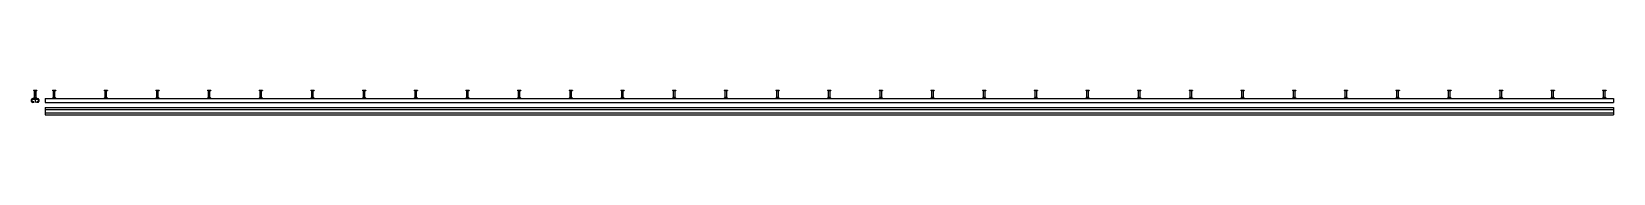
# Model space of a CAD drawing. Header units: millimetres. Extents: x 6200 to 12322, y 378 to 2559.
# Drawn here: x 6200 to 12322, y 378 to 474 of the extents above; entities that cross this region are included whole.
import ezdxf

# ---------------------------------------------------------------- set-up
doc = ezdxf.new("R2010")
doc.units = ezdxf.units.MM
doc.header["$LTSCALE"] = 10
doc.linetypes.add('AM_DIN_G_W050x2', pattern=[6.875, 4.75, -0.875, 0.375, -0.875])
doc.layers.add('HALFEN', color=2, linetype='CONTINUOUS')

msp = doc.modelspace()

# ---------------------------------------------------------------- linework, layer by layer
at = {"layer": 'HALFEN'}
for p, q in [((6200.2, 429.5), (6200.2, 438.2)), ((6202.4, 429.5), (6202.4, 438.2)), ((6203.4, 441.5), (6224.9, 441.5)), ((6203.4, 439.2), (6224.9, 439.2)), ((6207.6, 473.5), (6220.7, 473.5)), ((6207.6, 473.5), (6207.6, 472.2)), ((6220.7, 472.2), (6207.6, 472.2)), ((6210.9, 470.7), (6208.2, 472.2)), ((6218.1, 445.5), (6210.2, 445.5)), ((6211.1, 473.3), (6211.1, 472.4)), ((6211.2, 445.5), (6211.2, 470.1)), ((6216.9, 470.5), (6211.4, 470.5)), ((6217.2, 473.3), (6217.2, 472.4)), ((6217.2, 445.5), (6217.2, 470.1)), ((6217.5, 470.7), (6220.2, 472.2)), ((6220.7, 473.5), (6220.7, 472.2)), ((6225.9, 438.2), (6225.9, 429.5)), ((6228.2, 438.2), (6228.2, 429.5)), ((6252.4, 441.5), (12322.4, 441.5)), ((6252.4, 441.5), (6252.4, 426.2)), ((6280.9, 473.7), (6280.9, 472.5)), ((6294, 472.5), (6280.9, 472.5)), ((6284.1, 470.9), (6281.4, 472.5)), ((6291.4, 445.5), (6283.5, 445.5)), ((6284.4, 473.6), (6284.4, 472.6)), ((6284.4, 445.5), (6284.4, 470.4)), ((6290.2, 470.7), (6284.6, 470.7)), ((6290.4, 445.5), (6290.4, 470.4)), ((6290.5, 473.6), (6290.5, 472.6)), ((6290.7, 470.9), (6293.4, 472.5)), ((6294, 473.7), (6294, 472.5)), ((6480.9, 473.7), (6480.9, 472.5)), ((6494, 472.5), (6480.9, 472.5)), ((6484.1, 470.9), (6481.4, 472.5)), ((6491.4, 445.5), (6483.5, 445.5)), ((6484.4, 473.6), (6484.4, 472.6)), ((6484.4, 445.5), (6484.4, 470.4)), ((6490.2, 470.7), (6484.6, 470.7)), ((6490.4, 445.5), (6490.4, 470.4)), ((6490.5, 473.6), (6490.5, 472.6)), ((6490.7, 470.9), (6493.4, 472.5)), ((6494, 473.7), (6494, 472.5)), ((6680.9, 473.7), (6680.9, 472.5)), ((6694, 472.5), (6680.9, 472.5)), ((6684.1, 470.9), (6681.4, 472.5)), ((6691.4, 445.5), (6683.5, 445.5)), ((6684.4, 473.6), (6684.4, 472.6)), ((6684.4, 445.5), (6684.4, 470.4)), ((6690.2, 470.7), (6684.6, 470.7)), ((6690.4, 445.5), (6690.4, 470.4)), ((6690.5, 473.6), (6690.5, 472.6)), ((6690.7, 470.9), (6693.4, 472.5)), ((6694, 473.7), (6694, 472.5)), ((6880.9, 473.7), (6880.9, 472.5)), ((6894, 472.5), (6880.9, 472.5)), ((6884.1, 470.9), (6881.4, 472.5)), ((6891.4, 445.5), (6883.5, 445.5)), ((6884.4, 473.6), (6884.4, 472.6)), ((6884.4, 445.5), (6884.4, 470.4)), ((6890.2, 470.7), (6884.6, 470.7)), ((6890.4, 445.5), (6890.4, 470.4)), ((6890.5, 473.6), (6890.5, 472.6)), ((6890.7, 470.9), (6893.4, 472.5)), ((6894, 473.7), (6894, 472.5)), ((7080.9, 473.7), (7080.9, 472.5)), ((7094, 472.5), (7080.9, 472.5)), ((7084.1, 470.9), (7081.4, 472.5)), ((7091.4, 445.5), (7083.5, 445.5)), ((7084.4, 473.6), (7084.4, 472.6)), ((7084.4, 445.5), (7084.4, 470.4)), ((7090.2, 470.7), (7084.6, 470.7)), ((7090.4, 445.5), (7090.4, 470.4)), ((7090.5, 473.6), (7090.5, 472.6)), ((7090.7, 470.9), (7093.4, 472.5)), ((7094, 473.7), (7094, 472.5)), ((7280.9, 473.7), (7280.9, 472.5)), ((7294, 472.5), (7280.9, 472.5)), ((7284.1, 470.9), (7281.4, 472.5)), ((7291.4, 445.5), (7283.5, 445.5)), ((7284.4, 473.6), (7284.4, 472.6)), ((7284.4, 445.5), (7284.4, 470.4)), ((7290.2, 470.7), (7284.6, 470.7)), ((7290.4, 445.5), (7290.4, 470.4)), ((7290.5, 473.6), (7290.5, 472.6)), ((7290.7, 470.9), (7293.4, 472.5)), ((7294, 473.7), (7294, 472.5)), ((7480.9, 473.7), (7480.9, 472.5)), ((7494, 472.5), (7480.9, 472.5)), ((7484.1, 470.9), (7481.4, 472.5)), ((7491.4, 445.5), (7483.5, 445.5)), ((7484.4, 473.6), (7484.4, 472.6)), ((7484.4, 445.5), (7484.4, 470.4)), ((7490.2, 470.7), (7484.6, 470.7)), ((7490.4, 445.5), (7490.4, 470.4)), ((7490.5, 473.6), (7490.5, 472.6)), ((7490.7, 470.9), (7493.4, 472.5)), ((7494, 473.7), (7494, 472.5)), ((7680.9, 473.7), (7680.9, 472.5)), ((7694, 472.5), (7680.9, 472.5)), ((7684.1, 470.9), (7681.4, 472.5)), ((7691.4, 445.5), (7683.5, 445.5)), ((7684.4, 473.6), (7684.4, 472.6)), ((7684.4, 445.5), (7684.4, 470.4)), ((7690.2, 470.7), (7684.6, 470.7)), ((7690.4, 445.5), (7690.4, 470.4)), ((7690.5, 473.6), (7690.5, 472.6)), ((7690.7, 470.9), (7693.4, 472.5)), ((7694, 473.7), (7694, 472.5)), ((7880.9, 473.7), (7880.9, 472.5)), ((7894, 472.5), (7880.9, 472.5)), ((7884.1, 470.9), (7881.4, 472.5)), ((7891.4, 445.5), (7883.5, 445.5)), ((7884.4, 473.6), (7884.4, 472.6)), ((7884.4, 445.5), (7884.4, 470.4)), ((7890.2, 470.7), (7884.6, 470.7)), ((7890.4, 445.5), (7890.4, 470.4)), ((7890.5, 473.6), (7890.5, 472.6)), ((7890.7, 470.9), (7893.4, 472.5)), ((7894, 473.7), (7894, 472.5)), ((8080.9, 473.7), (8080.9, 472.5)), ((8094, 472.5), (8080.9, 472.5)), ((8084.1, 470.9), (8081.4, 472.5)), ((8091.4, 445.5), (8083.5, 445.5)), ((8084.4, 473.6), (8084.4, 472.6)), ((8084.4, 445.5), (8084.4, 470.4)), ((8090.2, 470.7), (8084.6, 470.7)), ((8090.4, 445.5), (8090.4, 470.4)), ((8090.5, 473.6), (8090.5, 472.6)), ((8090.7, 470.9), (8093.4, 472.5)), ((8094, 473.7), (8094, 472.5)), ((8280.9, 473.7), (8280.9, 472.5)), ((8294, 472.5), (8280.9, 472.5)), ((8284.1, 470.9), (8281.4, 472.5)), ((8291.4, 445.5), (8283.5, 445.5)), ((8284.4, 473.6), (8284.4, 472.6)), ((8284.4, 445.5), (8284.4, 470.4)), ((8290.2, 470.7), (8284.6, 470.7)), ((8290.4, 445.5), (8290.4, 470.4)), ((8290.5, 473.6), (8290.5, 472.6)), ((8290.7, 470.9), (8293.4, 472.5)), ((8294, 473.7), (8294, 472.5)), ((8480.9, 473.7), (8480.9, 472.5)), ((8494, 472.5), (8480.9, 472.5)), ((8484.1, 470.9), (8481.4, 472.5)), ((8491.4, 445.5), (8483.5, 445.5)), ((8484.4, 473.6), (8484.4, 472.6)), ((8484.4, 445.5), (8484.4, 470.4)), ((8490.2, 470.7), (8484.6, 470.7)), ((8490.4, 445.5), (8490.4, 470.4)), ((8490.5, 473.6), (8490.5, 472.6)), ((8490.7, 470.9), (8493.4, 472.5)), ((8494, 473.7), (8494, 472.5)), ((8680.9, 473.7), (8680.9, 472.5)), ((8694, 472.5), (8680.9, 472.5)), ((8684.1, 470.9), (8681.4, 472.5)), ((8691.4, 445.5), (8683.5, 445.5)), ((8684.4, 473.6), (8684.4, 472.6)), ((8684.4, 445.5), (8684.4, 470.4)), ((8690.2, 470.7), (8684.6, 470.7)), ((8690.4, 445.5), (8690.4, 470.4)), ((8690.5, 473.6), (8690.5, 472.6)), ((8690.7, 470.9), (8693.4, 472.5)), ((8694, 473.7), (8694, 472.5)), ((8880.9, 473.7), (8880.9, 472.5)), ((8894, 472.5), (8880.9, 472.5)), ((8884.1, 470.9), (8881.4, 472.5)), ((8891.4, 445.5), (8883.5, 445.5)), ((8884.4, 473.6), (8884.4, 472.6)), ((8884.4, 445.5), (8884.4, 470.4)), ((8890.2, 470.7), (8884.6, 470.7)), ((8890.4, 445.5), (8890.4, 470.4)), ((8890.5, 473.6), (8890.5, 472.6)), ((8890.7, 470.9), (8893.4, 472.5)), ((8894, 473.7), (8894, 472.5)), ((9080.9, 473.7), (9080.9, 472.5)), ((9094, 472.5), (9080.9, 472.5)), ((9084.1, 470.9), (9081.4, 472.5)), ((9091.4, 445.5), (9083.5, 445.5)), ((9084.4, 473.6), (9084.4, 472.6)), ((9084.4, 445.5), (9084.4, 470.4)), ((9090.2, 470.7), (9084.6, 470.7)), ((9090.4, 445.5), (9090.4, 470.4)), ((9090.5, 473.6), (9090.5, 472.6)), ((9090.7, 470.9), (9093.4, 472.5)), ((9094, 473.7), (9094, 472.5)), ((9280.9, 473.7), (9280.9, 472.5)), ((9294, 472.5), (9280.9, 472.5)), ((9284.1, 470.9), (9281.4, 472.5)), ((9291.4, 445.5), (9283.5, 445.5)), ((9284.4, 473.6), (9284.4, 472.6)), ((9284.4, 445.5), (9284.4, 470.4)), ((9290.2, 470.7), (9284.6, 470.7)), ((9290.4, 445.5), (9290.4, 470.4)), ((9290.5, 473.6), (9290.5, 472.6)), ((9290.7, 470.9), (9293.4, 472.5)), ((9294, 473.7), (9294, 472.5)), ((9480.9, 473.7), (9480.9, 472.5)), ((9494, 472.5), (9480.9, 472.5)), ((9484.1, 470.9), (9481.4, 472.5)), ((9491.4, 445.5), (9483.5, 445.5)), ((9484.4, 473.6), (9484.4, 472.6)), ((9484.4, 445.5), (9484.4, 470.4)), ((9490.2, 470.7), (9484.6, 470.7)), ((9490.4, 445.5), (9490.4, 470.4)), ((9490.5, 473.6), (9490.5, 472.6)), ((9490.7, 470.9), (9493.4, 472.5)), ((9494, 473.7), (9494, 472.5)), ((9680.9, 473.7), (9680.9, 472.5)), ((9694, 472.5), (9680.9, 472.5)), ((9684.1, 470.9), (9681.4, 472.5)), ((9691.4, 445.5), (9683.5, 445.5)), ((9684.4, 473.6), (9684.4, 472.6)), ((9684.4, 445.5), (9684.4, 470.4)), ((9690.2, 470.7), (9684.6, 470.7)), ((9690.4, 445.5), (9690.4, 470.4)), ((9690.5, 473.6), (9690.5, 472.6)), ((9690.7, 470.9), (9693.4, 472.5)), ((9694, 473.7), (9694, 472.5)), ((9880.9, 473.7), (9880.9, 472.5)), ((9894, 472.5), (9880.9, 472.5)), ((9884.1, 470.9), (9881.4, 472.5)), ((9891.4, 445.5), (9883.5, 445.5)), ((9884.4, 473.6), (9884.4, 472.6)), ((9884.4, 445.5), (9884.4, 470.4)), ((9890.2, 470.7), (9884.6, 470.7)), ((9890.4, 445.5), (9890.4, 470.4)), ((9890.5, 473.6), (9890.5, 472.6)), ((9890.7, 470.9), (9893.4, 472.5)), ((9894, 473.7), (9894, 472.5)), ((10080.9, 473.7), (10080.9, 472.5)), ((10094, 472.5), (10080.9, 472.5)), ((10084.1, 470.9), (10081.4, 472.5)), ((10091.4, 445.5), (10083.5, 445.5)), ((10084.4, 473.6), (10084.4, 472.6)), ((10084.4, 445.5), (10084.4, 470.4)), ((10090.2, 470.7), (10084.6, 470.7)), ((10090.4, 445.5), (10090.4, 470.4)), ((10090.5, 473.6), (10090.5, 472.6)), ((10090.7, 470.9), (10093.4, 472.5)), ((10094, 473.7), (10094, 472.5)), ((10280.9, 473.7), (10280.9, 472.5)), ((10294, 472.5), (10280.9, 472.5)), ((10284.1, 470.9), (10281.4, 472.5)), ((10291.4, 445.5), (10283.5, 445.5)), ((10284.4, 473.6), (10284.4, 472.6)), ((10284.4, 445.5), (10284.4, 470.4)), ((10290.2, 470.7), (10284.6, 470.7)), ((10290.4, 445.5), (10290.4, 470.4)), ((10290.5, 473.6), (10290.5, 472.6)), ((10290.7, 470.9), (10293.4, 472.5)), ((10294, 473.7), (10294, 472.5)), ((10480.9, 473.7), (10480.9, 472.5)), ((10494, 472.5), (10480.9, 472.5)), ((10484.1, 470.9), (10481.4, 472.5)), ((10491.4, 445.5), (10483.5, 445.5)), ((10484.4, 473.6), (10484.4, 472.6)), ((10484.4, 445.5), (10484.4, 470.4)), ((10490.2, 470.7), (10484.6, 470.7)), ((10490.4, 445.5), (10490.4, 470.4)), ((10490.5, 473.6), (10490.5, 472.6)), ((10490.7, 470.9), (10493.4, 472.5)), ((10494, 473.7), (10494, 472.5)), ((10680.9, 473.7), (10680.9, 472.5)), ((10694, 472.5), (10680.9, 472.5)), ((10684.1, 470.9), (10681.4, 472.5)), ((10691.4, 445.5), (10683.5, 445.5)), ((10684.4, 473.6), (10684.4, 472.6)), ((10684.4, 445.5), (10684.4, 470.4)), ((10690.2, 470.7), (10684.6, 470.7)), ((10690.4, 445.5), (10690.4, 470.4)), ((10690.5, 473.6), (10690.5, 472.6)), ((10690.7, 470.9), (10693.4, 472.5)), ((10694, 473.7), (10694, 472.5)), ((10880.9, 473.7), (10880.9, 472.5)), ((10894, 472.5), (10880.9, 472.5)), ((10884.1, 470.9), (10881.4, 472.5)), ((10891.4, 445.5), (10883.5, 445.5)), ((10884.4, 473.6), (10884.4, 472.6)), ((10884.4, 445.5), (10884.4, 470.4)), ((10890.2, 470.7), (10884.6, 470.7)), ((10890.4, 445.5), (10890.4, 470.4)), ((10890.5, 473.6), (10890.5, 472.6)), ((10890.7, 470.9), (10893.4, 472.5)), ((10894, 473.7), (10894, 472.5)), ((11080.9, 473.7), (11080.9, 472.5)), ((11094, 472.5), (11080.9, 472.5)), ((11084.1, 470.9), (11081.4, 472.5)), ((11091.4, 445.5), (11083.5, 445.5)), ((11084.4, 473.6), (11084.4, 472.6)), ((11084.4, 445.5), (11084.4, 470.4)), ((11090.2, 470.7), (11084.6, 470.7)), ((11090.4, 445.5), (11090.4, 470.4)), ((11090.5, 473.6), (11090.5, 472.6)), ((11090.7, 470.9), (11093.4, 472.5)), ((11094, 473.7), (11094, 472.5)), ((11280.9, 473.7), (11280.9, 472.5)), ((11294, 472.5), (11280.9, 472.5)), ((11284.1, 470.9), (11281.4, 472.5)), ((11291.4, 445.5), (11283.5, 445.5)), ((11284.4, 473.6), (11284.4, 472.6)), ((11284.4, 445.5), (11284.4, 470.4)), ((11290.2, 470.7), (11284.6, 470.7)), ((11290.4, 445.5), (11290.4, 470.4)), ((11290.5, 473.6), (11290.5, 472.6)), ((11290.7, 470.9), (11293.4, 472.5)), ((11294, 473.7), (11294, 472.5)), ((11480.9, 473.7), (11480.9, 472.5)), ((11494, 472.5), (11480.9, 472.5)), ((11484.1, 470.9), (11481.4, 472.5)), ((11491.4, 445.5), (11483.5, 445.5)), ((11484.4, 473.6), (11484.4, 472.6)), ((11484.4, 445.5), (11484.4, 470.4)), ((11490.2, 470.7), (11484.6, 470.7)), ((11490.4, 445.5), (11490.4, 470.4)), ((11490.5, 473.6), (11490.5, 472.6)), ((11490.7, 470.9), (11493.4, 472.5)), ((11494, 473.7), (11494, 472.5)), ((11680.9, 473.7), (11680.9, 472.5)), ((11694, 472.5), (11680.9, 472.5)), ((11684.1, 470.9), (11681.4, 472.5)), ((11691.4, 445.5), (11683.5, 445.5)), ((11684.4, 473.6), (11684.4, 472.6)), ((11684.4, 445.5), (11684.4, 470.4)), ((11690.2, 470.7), (11684.6, 470.7)), ((11690.4, 445.5), (11690.4, 470.4)), ((11690.5, 473.6), (11690.5, 472.6)), ((11690.7, 470.9), (11693.4, 472.5)), ((11694, 473.7), (11694, 472.5)), ((11880.9, 473.7), (11880.9, 472.5)), ((11894, 472.5), (11880.9, 472.5)), ((11884.1, 470.9), (11881.4, 472.5)), ((11891.4, 445.5), (11883.5, 445.5)), ((11884.4, 473.6), (11884.4, 472.6)), ((11884.4, 445.5), (11884.4, 470.4)), ((11890.2, 470.7), (11884.6, 470.7)), ((11890.4, 445.5), (11890.4, 470.4)), ((11890.5, 473.6), (11890.5, 472.6)), ((11890.7, 470.9), (11893.4, 472.5)), ((11894, 473.7), (11894, 472.5)), ((12080.9, 473.7), (12080.9, 472.5)), ((12094, 472.5), (12080.9, 472.5)), ((12084.1, 470.9), (12081.4, 472.5)), ((12091.4, 445.5), (12083.5, 445.5)), ((12084.4, 473.6), (12084.4, 472.6)), ((12084.4, 445.5), (12084.4, 470.4)), ((12090.2, 470.7), (12084.6, 470.7)), ((12090.4, 445.5), (12090.4, 470.4)), ((12090.5, 473.6), (12090.5, 472.6)), ((12090.7, 470.9), (12093.4, 472.5)), ((12094, 473.7), (12094, 472.5)), ((12280.9, 473.7), (12280.9, 472.5)), ((12294, 472.5), (12280.9, 472.5)), ((12284.1, 470.9), (12281.4, 472.5)), ((12291.4, 445.5), (12283.5, 445.5)), ((12284.4, 473.6), (12284.4, 472.6)), ((12284.4, 445.5), (12284.4, 470.4)), ((12290.2, 470.7), (12284.6, 470.7)), ((12290.4, 445.5), (12290.4, 470.4)), ((12290.5, 473.6), (12290.5, 472.6)), ((12290.7, 470.9), (12293.4, 472.5)), ((12294, 473.7), (12294, 472.5)), ((12322.4, 441.5), (12322.4, 426.2)), ((6208.2, 428.5), (6203.4, 428.5)), ((6208.2, 426.2), (6203.4, 426.2)), ((6208.2, 426.2), (6208.2, 428.5)), ((6220.2, 426.2), (6220.2, 428.5)), ((6224.9, 428.5), (6220.2, 428.5)), ((6224.9, 426.2), (6220.2, 426.2)), ((6252.4, 426.2), (12322.4, 426.2)), ((6252.4, 406.2), (12322.4, 406.2)), ((6252.4, 406.2), (6252.4, 378.2)), ((6252.4, 398.5), (12322.4, 398.5)), ((6252.4, 386), (12322.4, 386)), ((6252.4, 378.2), (12322.4, 378.2)), ((12322.4, 406.2), (12322.4, 378.2))]:
    msp.add_line(p, q, dxfattribs=at)
at = {"layer": 'HALFEN', "color": 1, "linetype": 'AM_DIN_G_W050x2', "ltscale": 0.2}
msp.add_line((6214.2, 473.5), (6214.2, 426.2), dxfattribs=at)
at = {"layer": 'HALFEN'}
for centre, radius, start, end in [((6203.4, 438.2), 3.25, 90, 180), ((6203.4, 429.5), 3.25, 180, 270), ((6203.4, 438.2), 1, 90, 180), ((6203.4, 429.5), 1, 180, 270), ((6203.8, 448.6), 7.14, 268.79694, 333.91227), ((6210.6, 470.1), 0.6, 0, 60), ((6217.8, 470.1), 0.6, 120, 180), ((6224.5, 448.6), 7.14, 206.08773, 271.20306), ((6224.9, 438.2), 3.25, 0, 90), ((6224.9, 438.2), 1, 0, 90), ((6224.9, 429.5), 3.25, 270, 0), ((6224.9, 429.5), 1, 270, 0), ((6277.1, 448.6), 7.14, 268.79694, 333.91227), ((6283.8, 470.4), 0.6, 0, 60), ((6291, 470.4), 0.6, 120, 180), ((6297.8, 448.6), 7.14, 206.08773, 271.20306), ((6477.1, 448.6), 7.14, 268.79694, 333.91227), ((6483.8, 470.4), 0.6, 0, 60), ((6491, 470.4), 0.6, 120, 180), ((6497.8, 448.6), 7.14, 206.08773, 271.20306), ((6677.1, 448.6), 7.14, 268.79694, 333.91227), ((6683.8, 470.4), 0.6, 0, 60), ((6691, 470.4), 0.6, 120, 180), ((6697.8, 448.6), 7.14, 206.08773, 271.20306), ((6877.1, 448.6), 7.14, 268.79694, 333.91227), ((6883.8, 470.4), 0.6, 0, 60), ((6891, 470.4), 0.6, 120, 180), ((6897.8, 448.6), 7.14, 206.08773, 271.20306), ((7077.1, 448.6), 7.14, 268.79694, 333.91227), ((7083.8, 470.4), 0.6, 0, 60), ((7091, 470.4), 0.6, 120, 180), ((7097.8, 448.6), 7.14, 206.08773, 271.20306), ((7277.1, 448.6), 7.14, 268.79694, 333.91227), ((7283.8, 470.4), 0.6, 0, 60), ((7291, 470.4), 0.6, 120, 180), ((7297.8, 448.6), 7.14, 206.08773, 271.20306), ((7477.1, 448.6), 7.14, 268.79694, 333.91227), ((7483.8, 470.4), 0.6, 0, 60), ((7491, 470.4), 0.6, 120, 180), ((7497.8, 448.6), 7.14, 206.08773, 271.20306), ((7677.1, 448.6), 7.14, 268.79694, 333.91227), ((7683.8, 470.4), 0.6, 0, 60), ((7691, 470.4), 0.6, 120, 180), ((7697.8, 448.6), 7.14, 206.08773, 271.20306), ((7877.1, 448.6), 7.14, 268.79694, 333.91227), ((7883.8, 470.4), 0.6, 0, 60), ((7891, 470.4), 0.6, 120, 180), ((7897.8, 448.6), 7.14, 206.08773, 271.20306), ((8077.1, 448.6), 7.14, 268.79694, 333.91227), ((8083.8, 470.4), 0.6, 0, 60), ((8091, 470.4), 0.6, 120, 180), ((8097.8, 448.6), 7.14, 206.08773, 271.20306), ((8277.1, 448.6), 7.14, 268.79694, 333.91227), ((8283.8, 470.4), 0.6, 0, 60), ((8291, 470.4), 0.6, 120, 180), ((8297.8, 448.6), 7.14, 206.08773, 271.20306), ((8477.1, 448.6), 7.14, 268.79694, 333.91227), ((8483.8, 470.4), 0.6, 0, 60), ((8491, 470.4), 0.6, 120, 180), ((8497.8, 448.6), 7.14, 206.08773, 271.20306), ((8677.1, 448.6), 7.14, 268.79694, 333.91227), ((8683.8, 470.4), 0.6, 0, 60), ((8691, 470.4), 0.6, 120, 180), ((8697.8, 448.6), 7.14, 206.08773, 271.20306), ((8877.1, 448.6), 7.14, 268.79694, 333.91227), ((8883.8, 470.4), 0.6, 0, 60), ((8891, 470.4), 0.6, 120, 180), ((8897.8, 448.6), 7.14, 206.08773, 271.20306), ((9077.1, 448.6), 7.14, 268.79694, 333.91227), ((9083.8, 470.4), 0.6, 0, 60), ((9091, 470.4), 0.6, 120, 180), ((9097.8, 448.6), 7.14, 206.08773, 271.20306), ((9277.1, 448.6), 7.14, 268.79694, 333.91227), ((9283.8, 470.4), 0.6, 0, 60), ((9291, 470.4), 0.6, 120, 180), ((9297.8, 448.6), 7.14, 206.08773, 271.20306), ((9477.1, 448.6), 7.14, 268.79694, 333.91227), ((9483.8, 470.4), 0.6, 0, 60), ((9491, 470.4), 0.6, 120, 180), ((9497.8, 448.6), 7.14, 206.08773, 271.20306), ((9677.1, 448.6), 7.14, 268.79694, 333.91227), ((9683.8, 470.4), 0.6, 0, 60), ((9691, 470.4), 0.6, 120, 180), ((9697.8, 448.6), 7.14, 206.08773, 271.20306), ((9877.1, 448.6), 7.14, 268.79694, 333.91227), ((9883.8, 470.4), 0.6, 0, 60), ((9891, 470.4), 0.6, 120, 180), ((9897.8, 448.6), 7.14, 206.08773, 271.20306), ((10077.1, 448.6), 7.14, 268.79694, 333.91227), ((10083.8, 470.4), 0.6, 0, 60), ((10091, 470.4), 0.6, 120, 180), ((10097.8, 448.6), 7.14, 206.08773, 271.20306), ((10277.1, 448.6), 7.14, 268.79694, 333.91227), ((10283.8, 470.4), 0.6, 0, 60), ((10291, 470.4), 0.6, 120, 180), ((10297.8, 448.6), 7.14, 206.08773, 271.20306), ((10477.1, 448.6), 7.14, 268.79694, 333.91227), ((10483.8, 470.4), 0.6, 0, 60), ((10491, 470.4), 0.6, 120, 180), ((10497.8, 448.6), 7.14, 206.08773, 271.20306), ((10677.1, 448.6), 7.14, 268.79694, 333.91227), ((10683.8, 470.4), 0.6, 0, 60), ((10691, 470.4), 0.6, 120, 180), ((10697.8, 448.6), 7.14, 206.08773, 271.20306), ((10877.1, 448.6), 7.14, 268.79694, 333.91227), ((10883.8, 470.4), 0.6, 0, 60), ((10891, 470.4), 0.6, 120, 180), ((10897.8, 448.6), 7.14, 206.08773, 271.20306), ((11077.1, 448.6), 7.14, 268.79694, 333.91227), ((11083.8, 470.4), 0.6, 0, 60), ((11091, 470.4), 0.6, 120, 180), ((11097.8, 448.6), 7.14, 206.08773, 271.20306), ((11277.1, 448.6), 7.14, 268.79694, 333.91227), ((11283.8, 470.4), 0.6, 0, 60), ((11291, 470.4), 0.6, 120, 180), ((11297.8, 448.6), 7.14, 206.08773, 271.20306), ((11477.1, 448.6), 7.14, 268.79694, 333.91227), ((11483.8, 470.4), 0.6, 0, 60), ((11491, 470.4), 0.6, 120, 180), ((11497.8, 448.6), 7.14, 206.08773, 271.20306), ((11677.1, 448.6), 7.14, 268.79694, 333.91227), ((11683.8, 470.4), 0.6, 0, 60), ((11691, 470.4), 0.6, 120, 180), ((11697.8, 448.6), 7.14, 206.08773, 271.20306), ((11877.1, 448.6), 7.14, 268.79694, 333.91227), ((11883.8, 470.4), 0.6, 0, 60), ((11891, 470.4), 0.6, 120, 180), ((11897.8, 448.6), 7.14, 206.08773, 271.20306), ((12077.1, 448.6), 7.14, 268.79694, 333.91227), ((12083.8, 470.4), 0.6, 0, 60), ((12091, 470.4), 0.6, 120, 180), ((12097.8, 448.6), 7.14, 206.08773, 271.20306), ((12277.1, 448.6), 7.14, 268.79694, 333.91227), ((12283.8, 470.4), 0.6, 0, 60), ((12291, 470.4), 0.6, 120, 180), ((12297.8, 448.6), 7.14, 206.08773, 271.20306)]:
    msp.add_arc(centre, radius, start, end, dxfattribs=at)

doc.saveas('drawing.dxf')
